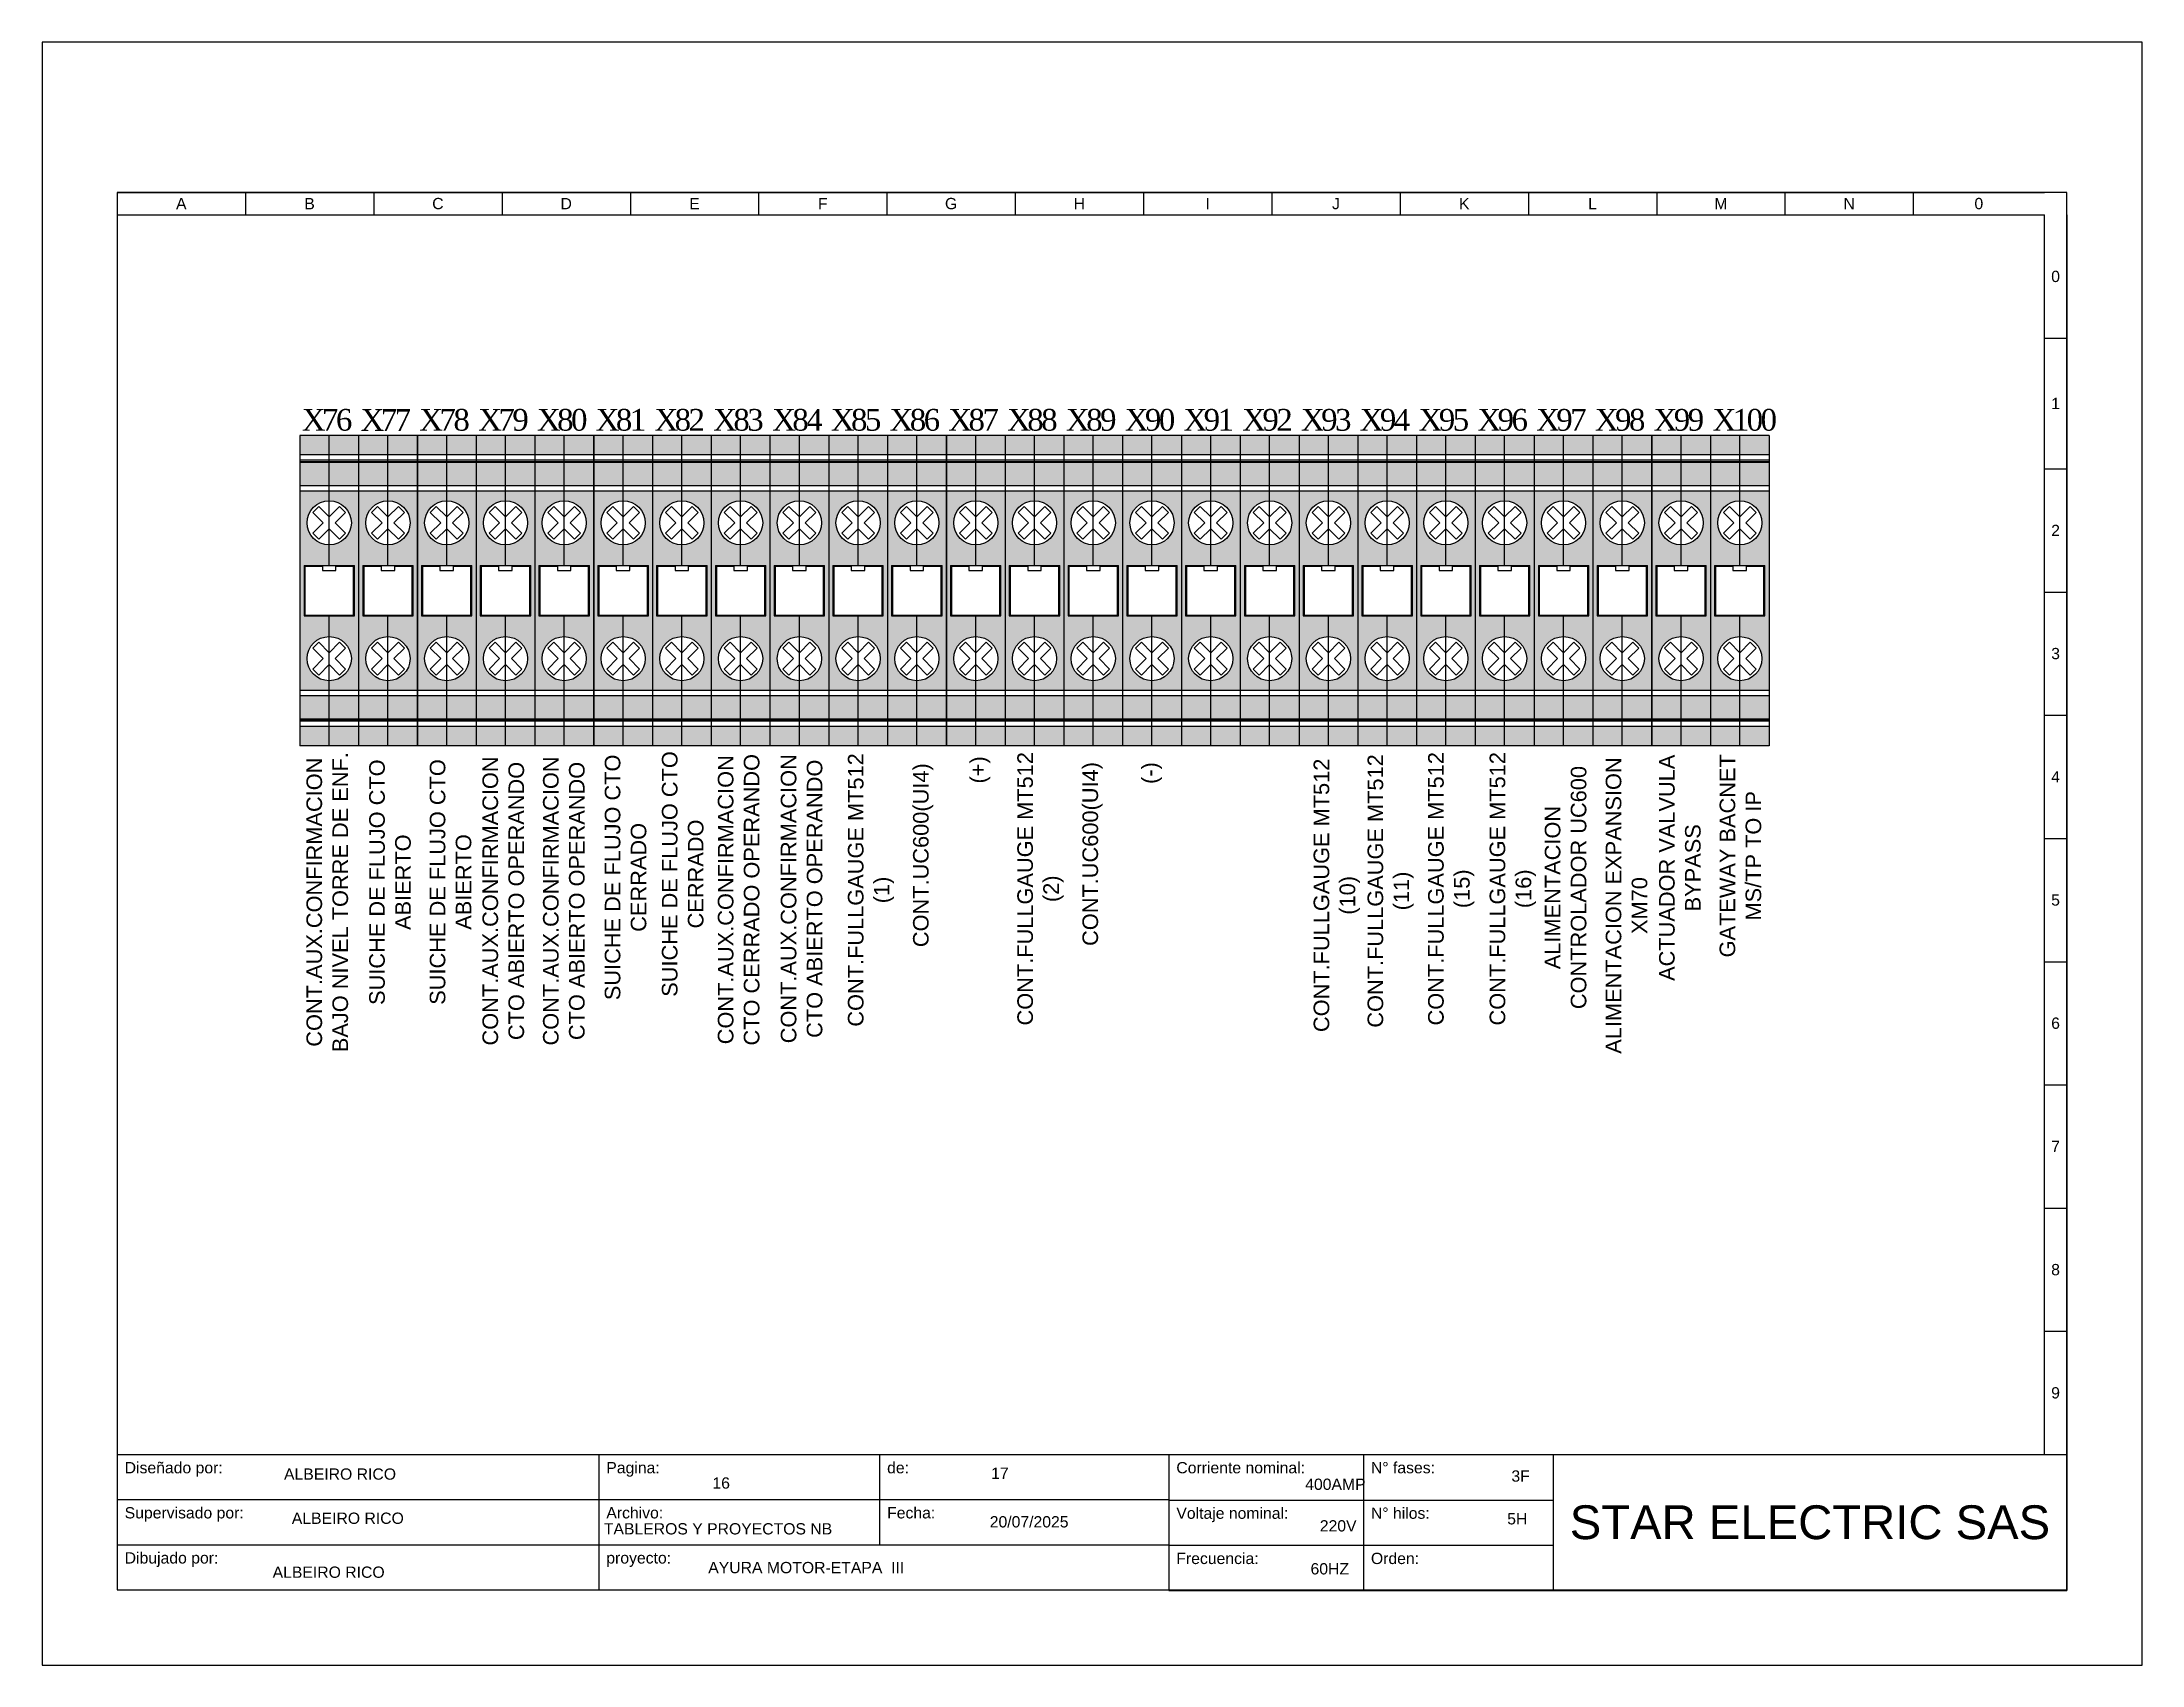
# Model space of a CAD drawing. Header units: millimetres. Extents: x 691 to 18605, y 670 to 10026.
# Drawn here: x 16503 to 17554, y 9213 to 10026 of the extents above; entities that cross this region are included whole.
import ezdxf
from ezdxf.enums import TextEntityAlignment as Align

# ---------------------------------------------------------------- set-up
doc = ezdxf.new("R2010")
doc.units = ezdxf.units.MM
doc.layers.add('CO_TEXTO', color=7, linetype='Continuous')
doc.styles.add('ROMANS', font='romans')
doc.styles.get("Standard").update_dxf_attribs({"font": 'arial.ttf'})

msp = doc.modelspace()

# ---------------------------------------------------------------- texts
at = {"color": 0, "lineweight": 0, "char_height": 7.8, "attachment_point": 2, "rotation": 90}
for s, insert, width in [('{\\C0;SUICHE DE FLUJO CTO CERRADO}', (16813.2, 9609.3), 141.446), ('{\\C0;CONT.AUX.CONFIRMACION BAJO NIVEL TORRE DE ENF.}', (16635.3, 9595.2), 158.281), ('{\\C0;SUICHE DE FLUJO CTO ABIERTO}', (16666.7, 9605.2), 141.446), ('{\\C0;SUICHE DE FLUJO CTO ABIERTO}', (16697, 9605.3), 141.446), ('{\\C0;CONT.AUX.CONFIRMACION CTO ABIERTO OPERANDO}', (16723.4, 9595.8), 158.281), ('{\\C0;CONT.AUX.CONFIRMACION CTO ABIERTO OPERANDO}', (16753.7, 9595.8), 158.281), ('{\\C0;SUICHE DE FLUJO CTO CERRADO}', (16784.6, 9607.6), 141.446), ('{\\C0;CONT.AUX.CONFIRMACION CTO CERRADO OPERANDO}', (16841.2, 9596.4), 158.281), ('{\\C0;CONT.AUX.CONFIRMACION CTO ABIERTO OPERANDO}', (16872.7, 9596.9), 158.281), ('{\\C0;CONT.FULLGAUGE MT512 (1)}', (16906.3, 9601.3), 138.079), ('{\\C0;CONT.UC600(UI4)}', (16938.9, 9618.7), 138.079), ('{\\C0;(+)}', (16967.5, 9661.4), 138.079), ('{\\C0;CONT.FULLGAUGE MT512 (2)}', (16991.1, 9601.9), 138.079), ('{\\C0;CONT.UC600(UI4)}', (17023.7, 9619.3), 138.079), ('{\\C0;(-)}', (17053.4, 9659.8), 138.079), ('{\\C0;CONT.FULLGAUGE MT512 (10)}', (17139.4, 9598.6), 138.079), ('{\\C0;CONT.FULLGAUGE MT512 (11)}', (17166.4, 9600.8), 138.079), ('{\\C0;CONT.FULLGAUGE MT512 (15)}', (17196.7, 9601.9), 138.079), ('{\\C0;CONT.FULLGAUGE MT512 (16)}', (17227.5, 9601.9), 138.079), ('{\\C0;ALIMENTACION CONTROLADOR UC600}', (17255.1, 9602.5), 167.259), ('{\\C0;ALIMENTACION EXPANSION XM70}', (17285.6, 9593.5), 167.259), ('{\\C0;ACTUADOR VALVULA BYPASS}', (17312.3, 9612.4), 138.079), ('GATEWAY BACNET\\PMS/TP TO IP', (17342.6, 9618.4), 138.079)]:
    msp.add_mtext(s, dxfattribs=dict(at, insert=insert, width=width))
at = {"layer": 'CO_TEXTO', "color": 0, "lineweight": 13, "char_height": 10.868, "attachment_point": 4, "rotation": 0, "style": 'ROMANS'}
for s, insert in [('\\A1;{\\fRomantic|b0|i0|c2|p2;\\T0.85;X76}', (16633, 9836.5)), ('\\A1;{\\fRomantic|b0|i0|c2|p2;\\T0.85;X77}', (16662.4, 9836.5)), ('\\A1;{\\fRomantic|b0|i0|c2|p2;\\T0.85;X78}', (16691.8, 9836.5)), ('\\A1;{\\fRomantic|b0|i0|c2|p2;\\T0.85;X79}', (16721.3, 9836.5)), ('\\A1;{\\fRomantic|b0|i0|c2|p2;\\T0.85;X80}', (16750.7, 9836.5)), ('\\A1;{\\fRomantic|b0|i0|c2|p2;\\T0.85;X81}', (16780.1, 9836.5)), ('\\A1;{\\fRomantic|b0|i0|c2|p2;\\T0.85;X82}', (16809.5, 9836.5)), ('\\A1;{\\fRomantic|b0|i0|c2|p2;\\T0.85;X83}', (16838.9, 9836.5)), ('\\A1;{\\fRomantic|b0|i0|c2|p2;\\T0.85;X84}', (16868.4, 9836.5)), ('\\A1;{\\fRomantic|b0|i0|c2|p2;\\T0.85;X85}', (16897.8, 9836.5)), ('\\A1;{\\fRomantic|b0|i0|c2|p2;\\T0.85;X86}', (16927.2, 9836.5)), ('\\A1;{\\fRomantic|b0|i0|c2|p2;\\T0.85;X87}', (16956.6, 9836.5)), ('\\A1;{\\fRomantic|b0|i0|c2|p2;\\T0.85;X88}', (16986, 9836.5)), ('\\A1;{\\fRomantic|b0|i0|c2|p2;\\T0.85;X89}', (17015.5, 9836.5)), ('\\A1;{\\fRomantic|b0|i0|c2|p2;\\T0.85;X90}', (17044.9, 9836.5)), ('\\A1;{\\fRomantic|b0|i0|c2|p2;\\T0.85;X91}', (17074.3, 9836.5)), ('\\A1;{\\fRomantic|b0|i0|c2|p2;\\T0.85;X92}', (17103.7, 9836.5)), ('\\A1;{\\fRomantic|b0|i0|c2|p2;\\T0.85;X93}', (17133.1, 9836.5)), ('\\A1;{\\fRomantic|b0|i0|c2|p2;\\T0.85;X94}', (17162.5, 9836.5)), ('\\A1;{\\fRomantic|b0|i0|c2|p2;\\T0.85;X95}', (17192, 9836.5)), ('\\A1;{\\fRomantic|b0|i0|c2|p2;\\T0.85;X96}', (17221.4, 9836.5)), ('\\A1;{\\fRomantic|b0|i0|c2|p2;\\T0.85;X97}', (17250.8, 9836.5)), ('\\A1;{\\fRomantic|b0|i0|c2|p2;\\T0.85;X98}', (17280.2, 9836.5)), ('\\A1;{\\fRomantic|b0|i0|c2|p2;\\T0.85;X99}', (17309.6, 9836.5)), ('\\A1;{\\fRomantic|b0|i0|c2|p2;\\T0.85;X100}', (17339.1, 9836.5))]:
    msp.add_mtext(s, dxfattribs=dict(at, insert=insert))

# ---------------------------------------------------------------- blocks, each defined once
blk = doc.blocks.new('*T3')
at = {"color": 0, "linetype": 'ByBlock', "lineweight": -2}
for p, q in [((0, 0), (139.92, 0)), ((0, 0), (0, -18)), ((64.08, 0), (64.08, -18)), ((101.44, 0), (101.44, -12)), ((139.92, 0), (139.92, -18)), ((0, -6), (139.92, -6)), ((0, -12), (139.92, -12)), ((0, -18), (139.92, -18))]:
    blk.add_line(p, q, dxfattribs=at)
at = {"color": 0, "char_height": 1.5, "attachment_point": 1}
for s, insert, width in [('{\\fArial|b0|i0|c162|p34;Diseñado por:}', (1, -1), 62.0824), ('{\\fArial|b0|i0|c162|p34;Pagina:}', (65.08, -1), 35.3574), ('{\\fArial|b0|i0|c162|p34;de}:', (102.44, -1), 36.4813), ('{\\fArial|b0|i0|c162|p34;Supervisado por:}', (1, -7), 62.0824), ('{\\fArial|b0|i0|c162|p34;Archivo:}', (65.08, -7), 35.3574), ('Fecha:', (102.44, -7), 36.4813), ('Dibujado por:', (1, -13), 62.0824), ('{\\fArial|b0|i0|c162|p34;proyecto:}', (65.08, -13), 73.8387)]:
    blk.add_mtext(s, dxfattribs=dict(at, insert=insert, width=width))
blk = doc.blocks.new('*T4')
at = {"color": 0, "linetype": 'ByBlock', "lineweight": -2}
for p, q in [((0, 0), (119.48, 0)), ((0, 0), (0, -18.07)), ((25.89, 0), (25.89, -18.07)), ((51.13, 0), (51.13, -18.07)), ((119.48, 0), (119.48, -18.07)), ((0, -6.05), (51.13, -6.05)), ((0, -12.07), (51.13, -12.07)), ((0, -18.07), (119.48, -18.07))]:
    blk.add_line(p, q, dxfattribs=at)
at = {"color": 0}
for s, insert, char_height, width, attachment_point in [('Corriente nominal:', (1, -1), 1.5, 23.894, 1), ('{\\fArial|b0|i0|c162|p34;N° fases:}', (26.89, -1), 1.5, 23.2313, 1), ('Voltaje nominal:', (1, -7.05), 1.5, 23.894, 1), ('{\\fArial|b0|i0|c162|p34;N° hilos:}', (26.89, -7.05), 1.5, 23.2313, 1), ('{\\fArial|b0|i0|c162|p34;STAR ELECTRIC SAS}', (85.3, -9.04), 4.5, 66.3536, 5), ('Frecuencia:', (1, -13.07), 1.5, 23.894, 1), ('{\\fArial|b0|i0|c162|p34;Orden}:', (26.89, -13.07), 1.5, 23.2313, 1)]:
    blk.add_mtext(s, dxfattribs=dict(at, insert=insert, char_height=char_height, width=width, attachment_point=attachment_point))
blk = doc.blocks.new('CAJETIN')
for p, q in [((0, 185.97), (-259.4, 185.97)), ((-259.4, 185.97), (-259.4, 0.07)), ((-259.4, 185.97), (-2.99, 185.97)), ((-259.4, 185.97), (-259.4, 182.97)), ((-242.33, 185.97), (-242.33, 182.97)), ((-225.26, 185.97), (-225.26, 182.97)), ((-208.19, 185.97), (-208.19, 182.97)), ((-191.12, 185.97), (-191.12, 182.97)), ((-174.05, 185.97), (-174.05, 182.97)), ((-156.98, 185.97), (-156.98, 182.97)), ((-139.91, 185.97), (-139.91, 182.97)), ((-122.84, 185.97), (-122.84, 182.97)), ((-105.77, 185.97), (-105.77, 182.97)), ((-88.7, 185.97), (-88.7, 182.97)), ((-71.64, 185.97), (-71.64, 182.97)), ((-54.57, 185.97), (-54.57, 182.97)), ((-37.5, 185.97), (-37.5, 182.97)), ((-20.43, 185.97), (-20.43, 182.97)), ((0, 0.07), (0, 185.97)), ((-259.4, 182.97), (-2.99, 182.97)), ((-3, 182.97), (-3, 18.07)), ((0, 182.97), (0, 18.07)), ((-3, 166.58), (0, 166.58)), ((-3, 149.19), (0, 149.19)), ((-3, 132.8), (0, 132.8)), ((-3, 116.41), (0, 116.41)), ((-3, 100.02), (0, 100.02)), ((-3, 83.63), (0, 83.63)), ((-3, 67.24), (0, 67.24)), ((-3, 50.85), (0, 50.85)), ((-3, 34.46), (0, 34.46)), ((-3, 18.07), (0, 18.07)), ((-259.4, 0.07), (0, 0.07))]:
    blk.add_line(p, q)
blk.add_lwpolyline([(-269.4, -9.93), (10, -9.93), (10, 205.97), (-269.4, 205.97)], close=True)
for name, p in [('*T3', (-259.4, 18.07)), ('*T4', (-119.48, 18.07))]:
    blk.add_blockref(name, p)
blk.add_text('0', height=1.5).set_placement((-2.08, 174.04))
at = {"char_height": 1.5, "attachment_point": 5}
for s, insert, width in [('A', (-250.87, 184.47), 17.0695), ('B', (-233.8, 184.47), 17.0695), ('C', (-216.73, 184.47), 17.0695), ('D', (-199.66, 184.47), 17.0695), ('E', (-182.59, 184.47), 17.0695), ('F', (-165.52, 184.47), 17.0695), ('G', (-148.45, 184.47), 17.0695), ('H', (-131.38, 184.47), 17.0695), ('I', (-114.31, 184.47), 17.0695), ('J', (-97.24, 184.47), 17.0695), ('K', (-80.17, 184.47), 17.0695), ('L', (-63.1, 184.47), 17.0695), ('M', (-46.03, 184.47), 17.0695), ('N', (-28.96, 184.47), 17.0695), ('0', (-11.71, 184.47), 17.4362), ('1', (-1.5, 157.89), 3), ('2', (-1.5, 141), 3), ('3', (-1.5, 124.61), 3), ('4', (-1.5, 108.22), 3), ('5', (-1.5, 91.83), 3), ('6', (-1.5, 75.44), 3), ('7', (-1.5, 59.05), 3), ('8', (-1.5, 42.66), 3), ('9', (-1.5, 26.27), 3)]:
    blk.add_mtext(s, dxfattribs=dict(at, insert=insert, width=width))
for tag, p in [('DISEÑADO_POR', (-230.86, 14.78)), ('SUPERVISADO_POR', (-229.59, 8.32)), ('DIBUJADO_POR', (-231.25, 2.42))]:
    blk.add_attdef(tag, text='', height=1.5).set_placement(p, align=Align.MIDDLE)
for tag, p in [('PAGINA', (-180.19, 13.54)), ('DE', (-143.12, 14.83)), ('A', (-97.02, 13.49)), ('F', (-73.9, 14.47)), ('ARCHIVO', (-179.45, 8.2)), ('FECHA', (-143.31, 8.38)), ('V', (-96.96, 8.58)), ('H', (-74.46, 8.76)), ('PROYECTO', (-180.75, 3.04)), ('HZ', (-98.06, 2.87)), ('OR', (-74.83, 2.5))]:
    blk.add_attdef(tag, p, '', height=1.5)
blk = doc.blocks.new('BORNERA TIERRA')
at = {"true_color": 0x636466}
h = blk.add_hatch(color=251, dxfattribs=at)
h.dxf.hatch_style = 1
h.paths.add_polyline_path([(0, -30.69), (-4.29, -30.69), (-4.29, -22.11), (0, -22.11), (0, -18.61, -0.414214), (-3.76, -14.85, -0.414214), (0, -11.09), (0, -9.45), (-5, -9.45), (-5, -43.35), (0, -43.35), (0, -41.71, -0.414214), (-3.76, -37.95, -0.414214), (0, -34.19)])
h.paths.add_polyline_path([(0, -4.56), (-5, -4.56), (-5, -8.54), (0, -8.54)])
h.paths.add_polyline_path([(0, 0), (-5, 0), (-5, -3.3), (0, -3.3)])
h.paths.add_polyline_path([(0, -44.26), (-5, -44.26), (-5, -48.24), (0, -48.24)])
h.paths.add_polyline_path([(0, -49.5), (-5, -49.5), (-5, -52.8), (0, -52.8)])
h = blk.add_hatch(color=251, dxfattribs=at)
h.dxf.hatch_style = 1
h.paths.add_polyline_path([(5, 0), (0, 0), (0, -3.3), (5, -3.3)])
h.paths.add_polyline_path([(5, -4.56), (0, -4.56), (0, -8.54), (5, -8.54)])
h.paths.add_polyline_path([(5, -9.45), (0, -9.45), (0, -11.09, -0.414214), (3.76, -14.85, -0.414214), (0, -18.61), (0, -22.11), (4.29, -22.11), (4.29, -30.69), (0, -30.69), (0, -34.19, -0.414214), (3.76, -37.95, -0.414214), (0, -41.71), (0, -43.35), (5, -43.35)])
h.paths.add_polyline_path([(5, -44.26), (0, -44.26), (0, -48.24), (5, -48.24)])
h.paths.add_polyline_path([(5, -49.5), (0, -49.5), (0, -52.8), (5, -52.8)])
at = {"color": 250, "linetype": 'Continuous'}
for p, q in [((-5, 0), (-5, -52.8)), ((5, 0), (-5, 0)), ((5, 0), (5, -52.8)), ((5, -52.8), (-5, -52.8))]:
    blk.add_line(p, q, dxfattribs=at)
at = {"color": 114, "linetype": 'Continuous', "true_color": 0x139b48}
for p, q in [((5, -3.3), (-5, -3.3)), ((5, -8.54), (-5, -8.54)), ((5, -44.26), (-5, -44.26)), ((5, -49.5), (-5, -49.5))]:
    blk.add_line(p, q, dxfattribs=at)
at = {"color": 253, "linetype": 'Continuous'}
for p, q in [((5, -4.21), (-5, -4.21)), ((5, -4.46), (-5, -4.46)), ((5, -4.56), (-5, -4.56)), ((-4.13, -22.24), (-1.16, -22.24)), ((-4.13, -22.24), (-4.13, -30.56)), ((-1.16, -22.24), (-1.16, -22.97)), ((-1.16, -22.97), (1.15, -22.97)), ((1.15, -22.97), (1.15, -22.24)), ((1.15, -22.24), (4.12, -22.24)), ((4.12, -30.56), (4.12, -22.24)), ((-4.13, -30.56), (4.12, -30.56)), ((5, -48.24), (-5, -48.24)), ((5, -48.34), (-5, -48.34)), ((5, -48.59), (-5, -48.59))]:
    blk.add_line(p, q, dxfattribs=at)
at = {"color": 3, "linetype": 'Continuous'}
for p, q in [((5, -9.45), (-5, -9.45)), ((-4.29, -22.11), (4.29, -22.11)), ((-4.29, -22.11), (-4.29, -30.69)), ((4.29, -30.69), (4.29, -22.11)), ((-4.29, -30.69), (4.29, -30.69)), ((5, -43.35), (-5, -43.35))]:
    blk.add_line(p, q, dxfattribs=at)
at = {"color": 250, "linetype": 'Continuous'}
for points in [[(0, -22.11), (0, 0)], [(0, -52.8), (0, -30.56)]]:
    blk.add_lwpolyline(points, dxfattribs=at)
for points in [[(0, -13.84), (-1.77, -12.06), (-2.79, -13.08), (-1.01, -14.85), (-2.79, -16.62), (-1.77, -17.64), (0, -15.86), (1.77, -17.64), (2.79, -16.62), (1.01, -14.85), (2.79, -13.08), (1.77, -12.06)], [(0, -36.94), (-1.77, -35.16), (-2.79, -36.18), (-1.01, -37.95), (-2.79, -39.72), (-1.77, -40.74), (0, -38.96), (1.77, -40.74), (2.79, -39.72), (1.01, -37.95), (2.79, -36.18), (1.77, -35.16)]]:
    blk.add_lwpolyline(points, close=True)
at = {"color": 253, "linetype": 'Continuous'}
for centre in [(0, -14.85), (0, -37.95)]:
    blk.add_circle(centre, 3.76, dxfattribs=at)

# ---------------------------------------------------------------- block references
at = {"color": 0}
ref = msp.add_blockref('CAJETIN', (17516.4, 9250.8), dxfattribs=dict(at, xscale=3.761929394681115, yscale=3.761929394681115, zscale=3.761929394681115))
ref.add_attrib('5H', '5H', (17236.3, 9283.8), dxfattribs={"height": 5.64})
ref.add_attrib('3F', '3F', (17238.4, 9305.2), dxfattribs={"height": 5.64})
ref.add_attrib('HZ', '60HZ', dxfattribs={"height": 5.64}).set_placement((17147.5, 9261.6), align=Align.MIDDLE)
ref.add_attrib('V', '220V', dxfattribs={"height": 5.64}).set_placement((17151.7, 9283.1), align=Align.MIDDLE)
ref.add_attrib('A', '400AMP', dxfattribs={"height": 5.64}).set_placement((17150.3, 9303.9), align=Align.MIDDLE)
ref.add_attrib('PROYECTO', 'AYURA MOTOR-ETAPA  III', dxfattribs={"height": 5.643}).set_placement((16836.4, 9262.2), align=Align.MIDDLE_LEFT)
ref.add_attrib('ARCHIVO', 'TABLEROS Y PROYECTOS NB', dxfattribs={"height": 5.643}).set_placement((16841.3, 9281.6), align=Align.MIDDLE)
ref.add_attrib('DE', '17', (16978, 9306.6), dxfattribs={"height": 5.64})
ref.add_attrib('PAGINA', '16', (16838.5, 9301.7), dxfattribs={"height": 5.64})
ref.add_attrib('FECHA', '20/07/2025', (16977.3, 9282.3), dxfattribs={"height": 5.64})
ref.add_attrib('DIBUJADO_POR', 'ALBEIRO RICO', dxfattribs={"height": 5.643}).set_placement((16646.4, 9259.9), align=Align.MIDDLE)
ref.add_attrib('SUPERVISADO_POR', 'ALBEIRO RICO', dxfattribs={"height": 5.643}).set_placement((16656, 9286.9), align=Align.MIDDLE)
ref.add_attrib('DISEÑADO_POR', 'ALBEIRO RICO', dxfattribs={"height": 5.643}).set_placement((16652.1, 9309), align=Align.MIDDLE)
at = {"color": 0, "xscale": 2.941853874870019, "yscale": 2.941853874870019, "zscale": 2.941853874870019}
for p in [(16646.7, 9828.7), (16676.1, 9828.7), (16705.5, 9828.7), (16734.9, 9828.7), (16764.3, 9828.7), (16793.8, 9828.7), (16823.2, 9828.7), (16852.6, 9828.7), (16882, 9828.7), (16911.4, 9828.7), (16940.8, 9828.7), (16970.3, 9828.7), (16999.7, 9828.7), (17029.1, 9828.7), (17058.5, 9828.7), (17087.9, 9828.7), (17117.4, 9828.7), (17146.8, 9828.7), (17176.2, 9828.7), (17205.6, 9828.7), (17235, 9828.7), (17264.5, 9828.7), (17293.9, 9828.7), (17323.3, 9828.7), (17352.7, 9828.7)]:
    msp.add_blockref('BORNERA TIERRA', p, dxfattribs=at)

msp.set_redraw_order([(e.dxf.handle, doc.entitydb.next_handle()) for e in msp.query("TEXT MTEXT ATTDEF DIMENSION ARC_DIMENSION")])  # texts and dimensions are drawn at this point

doc.saveas('drawing.dxf')
